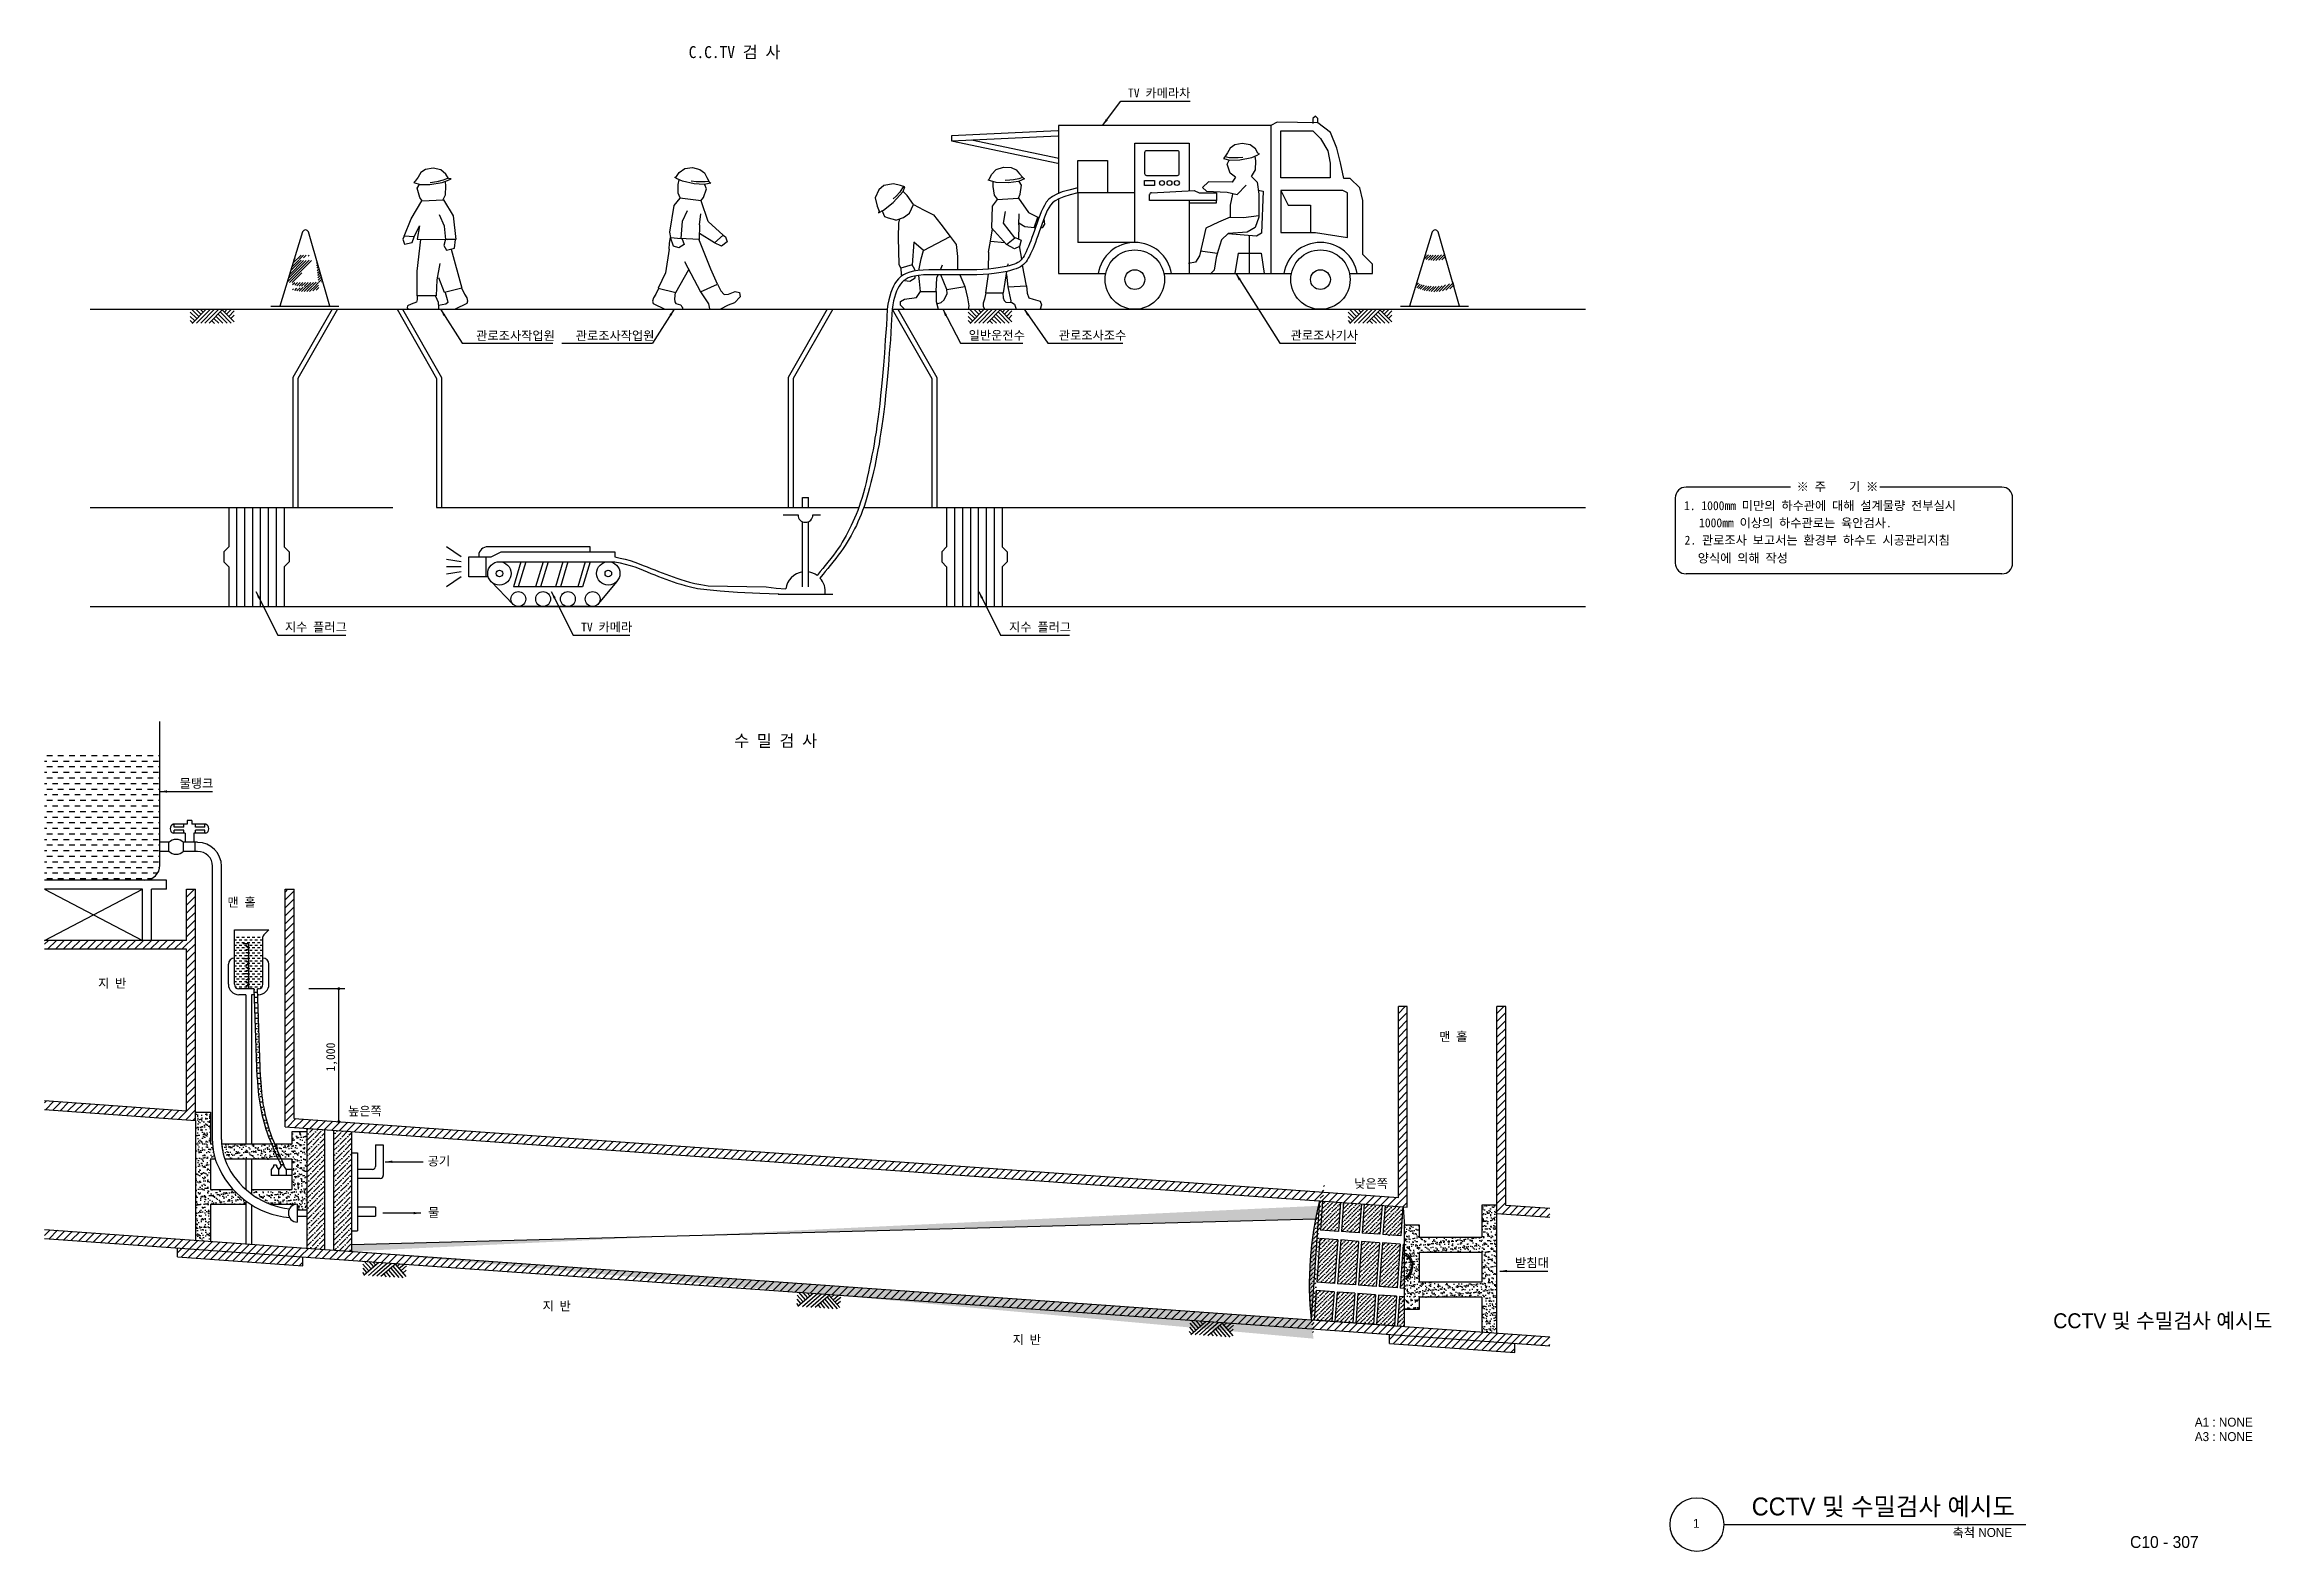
# Model space of a CAD drawing. Header units: inches. Extents: x 14 to 835, y 6 to 110.
# Drawn here: x 686.1 to 835.3, y 6 to 106.9 of the extents above; entities that cross this region are included whole.
import ezdxf
from ezdxf.enums import TextEntityAlignment as Align

# ---------------------------------------------------------------- set-up
doc = ezdxf.new("R2010")
doc.units = ezdxf.units.IN
doc.header["$MEASUREMENT"] = 0
doc.linetypes.add('HIDDEN', pattern=[9.525, 6.35, -3.175])
for name, color, linetype in [('ARHT', 8, 'Continuous'), ('CODN', 1, 'Continuous'), ('COMM', 7, 'Continuous'), ('FORM', 7, 'Continuous'), ('TEXT', 3, 'Continuous'), ('XR-SHEET$1$SHT', 5, 'Continuous')]:
    doc.layers.add(name, color=color, linetype=linetype)
doc.styles.add('돋움', font='DotumChe.TTF')
doc.styles.add('돋음', font='Dotum.ttf')
pattern_1 = [(45, (665.19336, 13.16302), (-0.265165, 0.265165), [])]
pattern_2 = [(45, (468.55392, 13.16302), (0.10606602, 0.38890873), [0.5, -0.1, 0, -0.1])]
pattern_3 = [(45, (462.32357, 13.16302), (0.13258252, 0.4861359), [0.625, -0.125, 0, -0.125])]
pattern_4 = [(45, (462.32357, 13.16302), (0.10606602, 0.38890873), [0.5, -0.1, 0, -0.1])]

msp = doc.modelspace()

# ---------------------------------------------------------------- texts
at = {"layer": 'TEXT', "style": '돋움'}
for s, p in [('C.C.TV 검 사', (732.29, 106)), ('수 밀 검 사', (735.04, 59.87))]:
    msp.add_text(s, height=0.8, dxfattribs=at).set_placement(p, align=Align.CENTER)
for s, p in [('TV 카메라차', (762.83, 103.36)), ('관로조사작업원', (720.25, 87.11)), ('관로조사작업원', (726.92, 87.11)), ('일반운전수', (751.74, 87.13)), ('관로조사조수', (758.54, 87.13)), ('관로조사기사', (774.07, 87.13)), ('지수 플러그', (706.31, 67.59)), ('TV 카메라', (725.43, 67.59)), ('지수 플러그', (754.84, 67.59)), ('물탱크', (697.36, 57.12)), ('맨 홀', (700.2, 49.16)), ('지 반', (691.53, 43.73)), ('맨 홀', (781.4, 40.16)), ('높은쪽', (708.65, 35.17)), ('공기', (713.23, 31.82)), ('낮은쪽', (776.07, 30.32)), ('물', (712.5, 28.38)), ('받침대', (786.85, 25.01)), ('지 반', (721.32, 22.11)), ('지 반', (752.82, 19.86))]:
    msp.add_text(s, height=0.6, dxfattribs=at).set_placement(p, align=Align.RIGHT)
for s, p in [('※ 주    기 ※', (803.46, 76.99)), ('1. 1000mm 미만의 하수관에 대해 설계물량 전부실시', (795.91, 75.72)), ('1000mm 이상의 하수관로는 육안검사.', (796.92, 74.57)), ('2. 관로조사 보고서는 환경부 하수도 시공관리지침 ', (795.95, 73.41)), ('양식에 의해 작성', (796.83, 72.21))]:
    msp.add_text(s, height=0.6, dxfattribs=at).set_placement(p)
msp.add_text('1,000', height=0.6, rotation=90, dxfattribs=at).set_placement((705.52, 40.05), align=Align.RIGHT)
at = {"layer": 'XR-SHEET$1$SHT', "color": 3, "style": '돋음'}
for s, height, p in [('CCTV 및 수밀검사 예시도', 1, (828, 21.42)), ('A1 : NONE', 0.6, (832.08, 14.63)), ('A3 : NONE', 0.6, (832.08, 13.66)), ('C10 - 307', 0.8, (828.1, 6.6))]:
    msp.add_text(s, height=height, dxfattribs=at).set_placement(p, align=Align.MIDDLE_CENTER)
msp.add_text('CCTV 및 수밀검사 예시도', height=1.2, dxfattribs=at).set_placement((818.08, 8.02), align=Align.BOTTOM_RIGHT)
msp.add_text('1', height=0.6, dxfattribs=at).set_placement((796.73, 7.85), align=Align.MIDDLE)
msp.add_text('축척 NONE', height=0.6, dxfattribs=at).set_placement((817.9, 7.54), align=Align.TOP_RIGHT)

# ---------------------------------------------------------------- hatches: boundary and pattern name
at = {"layer": 'ARHT'}
h = msp.add_hatch(dxfattribs=at)
h.set_pattern_fill('ANSI31', color=256, style=0)
h.set_pattern_definition([(45, (557.31417, 18.64654), (-0.08838835, 0.08838835), [])])
edge = h.paths.add_edge_path()
edge.add_ellipse((703.5, 93.81), major_axis=(-1.76, 0), ratio=0.57735, start_angle=69.4971, end_angle=112.3718)
edge.add_ellipse((703.5, 93.46), major_axis=(-1.76, 0), ratio=0.57735, start_angle=66.0063, end_angle=115.6937)
edge.add_ellipse((703.5, 91.72), major_axis=(-1.76, 0), ratio=0.57735, start_angle=47.2163, end_angle=133.6555)
edge.add_ellipse((703.5, 91.37), major_axis=(-1.76, 0), ratio=0.57735, start_angle=43.0607, end_angle=137.6388)
edge.add_line((704.26, 92.55), (704.17, 92.87))
edge.add_line((704.8, 90.69), (704.71, 90.98))
edge.add_line((702.3, 90.97), (702.21, 90.68))
edge.add_line((702.88, 92.86), (702.78, 92.53))
h = msp.add_hatch(dxfattribs=at)
h.set_pattern_fill('DASH', color=256, scale=3, style=0)
h.set_pattern_definition([(360, (462.32357, 13.16302), (0.375, 0.375), [0.375, -0.375])])
edge = h.paths.add_edge_path()
edge.add_line((693.78, 59.5), (686.05, 59.5))
edge.add_line((686.05, 59.5), (686.05, 50.93))
edge.add_line((686.05, 50.93), (692.78, 50.93))
edge.add_arc((692.78, 51.93), 1, 270, 360)
edge.add_line((693.78, 51.93), (693.78, 59.5))
h = msp.add_hatch(dxfattribs=at)
h.set_pattern_fill('ANSI31', color=256, scale=3, style=0)
h.set_pattern_definition([(45, (468.55392, 13.16302), (-0.26516504, 0.26516504), [])])
h.paths.add_polyline_path([(696.17, 50.33), (695.57, 50.33), (695.57, 46.9), (686.05, 46.9), (686.05, 46.3), (695.57, 46.3), (695.57, 35.48), (686.05, 36.17), (686.05, 35.56), (696.17, 34.84)])
h = msp.add_hatch(dxfattribs=at)
h.set_pattern_fill('ANSI31', color=256, scale=3, style=0)
h.set_pattern_definition(pattern_1)
h.paths.add_polyline_path([(777.37, 42.46), (776.77, 42.46), (776.77, 29.68), (702.77, 34.97), (702.77, 50.33), (702.17, 50.33), (702.17, 34.41), (777.37, 29.04)])
h = msp.add_hatch(dxfattribs=at)
h.set_pattern_fill('DASH', color=256, scale=1.4, style=0)
h.set_pattern_definition([(360, (462.32357, 13.16302), (0.175, 0.175), [0.175, -0.175])])
edge = h.paths.add_edge_path()
edge.add_line((700.69, 47.13), (698.77, 47.13))
edge.add_line((698.77, 47.13), (698.77, 43.96))
edge.add_arc((699.07, 43.96), 0.3, 180, 270)
edge.add_line((699.07, 43.66), (700.09, 43.66))
edge.add_line((700.09, 43.66), (700.3, 37.73))
edge.add_line((700.3, 37.73), (700.32, 37.41))
edge.add_line((700.32, 37.41), (700.34, 37.11))
edge.add_line((700.34, 37.11), (700.36, 36.81))
edge.add_line((700.36, 36.81), (700.39, 36.53))
edge.add_line((700.39, 36.53), (700.43, 36.26))
edge.add_line((700.43, 36.26), (700.47, 35.99))
edge.add_line((700.47, 35.99), (700.52, 35.74))
edge.add_line((700.52, 35.74), (700.56, 35.48))
edge.add_line((700.56, 35.48), (700.62, 35.24))
edge.add_line((700.62, 35.24), (700.68, 34.99))
edge.add_line((700.68, 34.99), (700.74, 34.75))
edge.add_line((700.74, 34.75), (700.81, 34.5))
edge.add_line((700.81, 34.5), (700.89, 34.26))
edge.add_line((700.89, 34.26), (700.97, 34.01))
edge.add_line((700.97, 34.01), (701.06, 33.75))
edge.add_line((701.06, 33.75), (701.16, 33.49))
edge.add_line((701.16, 33.49), (701.28, 33.23))
edge.add_line((701.28, 33.23), (701.39, 32.96))
edge.add_line((701.39, 32.96), (701.51, 32.69))
edge.add_line((701.51, 32.69), (701.62, 32.44))
edge.add_line((701.62, 32.44), (701.73, 32.21))
edge.add_line((701.73, 32.21), (701.82, 32.01))
edge.add_line((701.82, 32.01), (701.89, 31.85))
edge.add_line((701.89, 31.85), (702.09, 31.85))
edge.add_line((702.09, 31.85), (702.05, 31.96))
edge.add_line((702.05, 31.96), (701.95, 32.16))
edge.add_line((701.95, 32.16), (701.85, 32.39))
edge.add_line((701.85, 32.39), (701.73, 32.64))
edge.add_line((701.73, 32.64), (701.62, 32.91))
edge.add_line((701.62, 32.91), (701.5, 33.17))
edge.add_line((701.5, 33.17), (701.39, 33.44))
edge.add_line((701.39, 33.44), (701.29, 33.7))
edge.add_line((701.29, 33.7), (701.19, 33.96))
edge.add_line((701.19, 33.96), (701.11, 34.21))
edge.add_line((701.11, 34.21), (701.03, 34.45))
edge.add_line((701.03, 34.45), (700.96, 34.7))
edge.add_line((700.96, 34.7), (700.9, 34.94))
edge.add_line((700.9, 34.94), (700.84, 35.19))
edge.add_line((700.84, 35.19), (700.79, 35.43))
edge.add_line((700.79, 35.43), (700.74, 35.69))
edge.add_line((700.74, 35.69), (700.69, 35.94))
edge.add_line((700.69, 35.94), (700.65, 36.21))
edge.add_line((700.65, 36.21), (700.62, 36.48))
edge.add_line((700.62, 36.48), (700.59, 36.76))
edge.add_line((700.59, 36.76), (700.56, 37.06))
edge.add_line((700.56, 37.06), (700.54, 37.36))
edge.add_line((700.54, 37.36), (700.53, 37.68))
edge.add_line((700.53, 37.68), (700.53, 37.73))
edge.add_line((700.53, 37.73), (700.32, 43.66))
edge.add_line((700.32, 43.66), (700.39, 43.66))
edge.add_arc((700.39, 43.96), 0.3, 270, 360)
edge.add_line((700.69, 43.96), (700.69, 47.13))
h = msp.add_hatch(dxfattribs=at)
h.set_pattern_fill('ANSI31', color=256, scale=3, style=0)
h.set_pattern_definition([(45, (462.32357, 13.16302), (-0.26516504, 0.26516504), [])])
h.paths.add_polyline_path([(786.92, 28.36), (786.92, 28.96), (783.97, 29.17), (783.97, 42.46), (783.37, 42.46), (783.37, 28.61)])
h = msp.add_hatch(dxfattribs=at)
h.set_pattern_fill('AR-SAND', color=256, scale=0.2, style=0)
h.set_pattern_definition([(37.5, (505.92517, 57.97058), (-0.01259867, 0.38536475), [0, -0.304, 0, -0.34, 0, -0.325]), (7.5, (505.92517, 57.9706), (0.3539553, 0.5644292), [0, -0.164, 0, -0.274, 0, -0.105]), (327.5, (505.67917, 57.97058), (0.6228284, 0.0011318), [0, -0.1, 0, -0.36, 0, -0.47]), (317.5, (505.6792, 57.9706), (0.6012253, 0.1755351), [0, -0.05, 0, -0.236, 0, -0.27])])
edge = h.paths.add_edge_path()
edge.add_line((703.62, 34.07), (702.62, 34.07))
edge.add_line((702.62, 34.07), (702.62, 33.24))
edge.add_line((702.62, 33.24), (697.92, 33.24))
edge.add_arc((701.91, 33.57), 4, 184.7149, 199.4022)
edge.add_line((698.14, 32.24), (702.62, 32.24))
edge.add_line((702.62, 32.24), (702.62, 30.22))
edge.add_line((702.62, 30.22), (699.93, 30.22))
edge.add_line((699.93, 30.22), (699.93, 29.9))
edge.add_arc((703.05, 34.17), 5.29, 233.8435, 249.3133)
edge.add_line((701.18, 29.22), (702.62, 29.22))
edge.add_line((702.62, 29.22), (702.62, 29.1))
edge.add_arc((702.99, 28.63), 0.6, 90, 127.8539, ccw=False)
edge.add_line((702.99, 29.23), (702.99, 28.83))
edge.add_line((702.99, 28.83), (703.62, 28.83))
edge.add_line((703.62, 28.83), (703.62, 34.07))
edge = h.paths.add_edge_path()
edge.add_line((697.17, 32.24), (697.5, 32.24))
edge.add_arc((701.31, 33.45), 4, 183.0453, 197.6454, ccw=False)
edge.add_line((697.32, 33.24), (697.17, 33.24))
edge.add_line((697.17, 33.24), (697.17, 35.4))
edge.add_line((697.17, 35.4), (696.17, 35.4))
edge.add_line((696.17, 35.4), (696.17, 26.82))
edge.add_line((696.17, 26.82), (697.17, 26.75))
edge.add_line((697.17, 26.75), (697.17, 29.22))
edge.add_line((697.17, 29.22), (699.53, 29.22))
edge.add_line((699.53, 29.22), (699.53, 29.45))
edge.add_arc((702.99, 34.11), 5.8, 221.9739, 233.3718, ccw=False)
edge.add_line((698.68, 30.22), (697.17, 30.22))
edge.add_line((697.17, 30.22), (697.17, 32.24))
at = {"layer": 'ARHT', "linetype": 'Continuous'}
h = msp.add_hatch(dxfattribs=at)
h.set_pattern_fill('ANSI36', color=256, scale=2, style=0)
h.set_pattern_definition(pattern_3)
h.paths.add_polyline_path([(704.82, 34.22), (703.62, 34.31), (703.62, 26.29), (704.82, 26.2)])
h = msp.add_hatch(dxfattribs=at)
h.set_pattern_fill('ANSI36', color=256, scale=2, style=0)
h.set_pattern_definition(pattern_3)
h.paths.add_polyline_path([(706.62, 34.09), (705.42, 34.18), (705.42, 26.16), (706.62, 26.07)])
h = msp.add_hatch(dxfattribs=at)
h.set_pattern_fill('ANSI36', color=256, scale=1.6, style=0)
h.set_pattern_definition(pattern_2)
edge = h.paths.add_edge_path()
edge.add_line((771.49, 29.46), (770.92, 21.48))
edge.add_ellipse((810.83, 22.64), major_axis=(-39.97, 2.86), ratio=0.756979, start_angle=-7.5777, end_angle=7.5777)
edge.add_line((771.49, 29.46), (771.49, 29.46))
at = {"layer": 'ARHT'}
h = msp.add_hatch(dxfattribs=at)
h.set_pattern_fill('DASH', color=256, scale=3, style=0)
h.set_pattern_definition([(360, (665.19026, 37.99365), (0.375, 0.375), [0.375, -0.375])])
edge = h.paths.add_edge_path()
edge.add_line((706.62, 26.53), (771.22, 28.25))
edge.add_line((706.62, 26.53), (706.62, 26.07))
edge.add_ellipse((810.83, 22.64), major_axis=(-39.97, 2.86), ratio=0.756979, start_angle=-5.2399, end_angle=7.5777)
edge.add_line((706.62, 26.07), (770.92, 21.48))
at = {"layer": 'ARHT', "linetype": 'Continuous'}
h = msp.add_hatch(dxfattribs=at)
h.set_pattern_fill('ANSI36', color=256, scale=1.6, style=0)
h.set_pattern_definition(pattern_2)
h.paths.add_polyline_path([(772.89, 29.36), (771.69, 29.45), (771.55, 27.49), (772.75, 27.41)])
h = msp.add_hatch(dxfattribs=at)
h.set_pattern_fill('ANSI36', color=256, scale=1.6, style=0)
h.set_pattern_definition(pattern_2)
h.paths.add_polyline_path([(774.29, 29.26), (773.09, 29.35), (772.95, 27.39), (774.15, 27.31)])
h = msp.add_hatch(dxfattribs=at)
h.set_pattern_fill('ANSI36', color=256, scale=1.6, style=0)
h.set_pattern_definition(pattern_2)
h.paths.add_polyline_path([(775.68, 29.16), (774.48, 29.25), (774.35, 27.29), (775.54, 27.21)])
h = msp.add_hatch(dxfattribs=at)
h.set_pattern_fill('ANSI36', color=256, scale=1.6, style=0)
h.set_pattern_definition(pattern_2)
h.paths.add_polyline_path([(777.08, 29.06), (775.88, 29.15), (775.74, 27.19), (776.94, 27.11)])
at = {"layer": 'ARHT'}
h = msp.add_hatch(dxfattribs=at)
h.set_pattern_fill('AR-SAND', color=256, scale=0.2, style=0)
h.set_pattern_definition([(37.5, (440.9734, 44.2207), (-0.01259867, 0.38536475), [0, -0.304, 0, -0.34, 0, -0.325]), (7.5, (440.9734, 44.2207), (0.35395534, 0.5644292), [0, -0.164, 0, -0.274, 0, -0.105]), (327.5, (440.7274, 44.2207), (0.62282837, 0.0011318), [0, -0.1, 0, -0.36, 0, -0.47]), (317.5, (440.7274, 44.2207), (0.6012253, 0.1755351), [0, -0.05, 0, -0.236, 0, -0.27])])
h.paths.add_polyline_path([(782.37, 20.66), (783.37, 20.59), (783.37, 29.17), (782.37, 29.17), (782.37, 27.01), (778.17, 27.01), (778.17, 27.84), (777.17, 27.84), (777.17, 22.17), (778.17, 22.17), (778.17, 23), (782.37, 23)])
h.paths.add_polyline_path([(782.37, 24), (778.17, 24), (778.17, 26.01), (782.37, 26.01)], flags=16)
h = msp.add_hatch(dxfattribs=at)
h.set_pattern_fill('ANSI31', color=256, scale=3, style=0)
h.set_pattern_definition([(45, (665.19336, 62.4948), (-0.265165, 0.265165), [])])
h.paths.add_polyline_path([(786.92, 19.74), (786.92, 20.34), (686.05, 27.54), (686.05, 26.94)])
at = {"layer": 'ARHT', "linetype": 'Continuous'}
h = msp.add_hatch(dxfattribs=at)
h.set_pattern_fill('ANSI36', color=256, scale=1.6, style=0)
h.set_pattern_definition(pattern_2)
h.paths.add_polyline_path([(772.71, 26.84), (771.51, 26.93), (771.3, 24), (772.5, 23.92)])
at = {"layer": 'ARHT'}
h = msp.add_hatch(dxfattribs=at)
h.set_pattern_fill('ANSI31', color=256, scale=3, style=0)
h.set_pattern_definition(pattern_1)
h.paths.add_polyline_path([(703.37, 25.7), (694.97, 26.3), (694.97, 25.7), (703.37, 25.1)])
edge = h.paths.add_edge_path()
edge.add_line((694.97, 25.7), (703.37, 25.1))
at = {"layer": 'ARHT', "linetype": 'Continuous'}
h = msp.add_hatch(dxfattribs=at)
h.set_pattern_fill('ANSI36', color=256, scale=1.6, style=0)
h.set_pattern_definition(pattern_2)
h.paths.add_polyline_path([(774.11, 26.74), (772.91, 26.83), (772.7, 23.9), (773.9, 23.82)])
h = msp.add_hatch(dxfattribs=at)
h.set_pattern_fill('ANSI36', color=256, scale=1.6, style=0)
h.set_pattern_definition(pattern_2)
h.paths.add_polyline_path([(775.5, 26.64), (774.3, 26.73), (774.1, 23.81), (775.29, 23.72)])
h = msp.add_hatch(dxfattribs=at)
h.set_pattern_fill('ANSI36', color=256, scale=1.6, style=0)
h.set_pattern_definition(pattern_2)
h.paths.add_polyline_path([(776.9, 26.54), (775.7, 26.63), (775.49, 23.71), (776.69, 23.62)])
h = msp.add_hatch(dxfattribs=at)
h.set_pattern_fill('ANSI36', color=256, scale=1.6, style=0)
h.set_pattern_definition(pattern_4)
h.paths.add_polyline_path([(777.17, 26.52), (777.1, 26.53), (776.89, 23.61), (777.17, 23.59)])
h = msp.add_hatch(dxfattribs=at)
h.set_pattern_fill('ANSI31', color=256, style=0)
h.set_pattern_definition([(50.635555, (513.31626, 93.57408), (-0.079262604, 0.13091312), [])])
h.paths.add_polyline_path([(777.17, 24.36), (777.17, 24.22), (777.19, 24.22), (777.21, 24.23), (777.24, 24.24), (777.27, 24.25), (777.3, 24.26), (777.33, 24.28), (777.36, 24.29), (777.39, 24.31), (777.41, 24.33), (777.44, 24.35), (777.47, 24.38), (777.49, 24.4), (777.51, 24.43), (777.54, 24.46), (777.56, 24.49), (777.58, 24.52), (777.6, 24.56), (777.62, 24.59), (777.63, 24.63), (777.65, 24.66), (777.67, 24.7), (777.68, 24.74), (777.69, 24.78), (777.7, 24.82), (777.71, 24.86), (777.72, 24.9), (777.73, 24.94), (777.73, 24.99), (777.74, 25.03), (777.74, 25.07), (777.74, 25.11), (777.74, 25.15), (777.74, 25.2), (777.73, 25.24), (777.73, 25.28), (777.72, 25.32), (777.71, 25.36), (777.7, 25.4), (777.69, 25.44), (777.68, 25.48), (777.67, 25.51), (777.65, 25.55), (777.64, 25.58), (777.62, 25.62), (777.6, 25.65), (777.58, 25.68), (777.56, 25.71), (777.54, 25.74), (777.52, 25.76), (777.49, 25.79), (777.47, 25.81), (777.44, 25.83), (777.42, 25.85), (777.39, 25.87), (777.36, 25.88), (777.33, 25.89), (777.31, 25.91), (777.28, 25.92), (777.25, 25.92), (777.22, 25.93), (777.19, 25.93), (777.18, 25.79), (777.2, 25.79), (777.23, 25.78), (777.25, 25.78), (777.28, 25.77), (777.3, 25.76), (777.32, 25.75), (777.35, 25.74), (777.37, 25.72), (777.39, 25.71), (777.41, 25.69), (777.43, 25.67), (777.45, 25.65), (777.47, 25.63), (777.49, 25.6), (777.51, 25.58), (777.52, 25.55), (777.54, 25.53), (777.55, 25.5), (777.57, 25.47), (777.58, 25.44), (777.59, 25.41), (777.6, 25.38), (777.61, 25.35), (777.62, 25.31), (777.62, 25.28), (777.63, 25.25), (777.63, 25.21), (777.64, 25.18), (777.64, 25.14), (777.64, 25.11), (777.64, 25.07), (777.64, 25.03), (777.63, 25), (777.63, 24.96), (777.62, 24.93), (777.62, 24.9), (777.61, 24.86), (777.6, 24.83), (777.59, 24.79), (777.58, 24.76), (777.56, 24.73), (777.55, 24.7), (777.54, 24.67), (777.52, 24.64), (777.5, 24.61), (777.49, 24.59), (777.47, 24.56), (777.45, 24.54), (777.43, 24.51), (777.41, 24.49), (777.39, 24.47), (777.37, 24.45), (777.34, 24.44), (777.32, 24.42), (777.3, 24.41), (777.27, 24.39), (777.25, 24.38), (777.23, 24.37), (777.2, 24.37), (777.18, 24.36)])
h = msp.add_hatch(dxfattribs=at)
h.set_pattern_fill('ANSI36', color=256, scale=1.6, style=0)
h.set_pattern_definition(pattern_2)
h.paths.add_polyline_path([(772.46, 23.36), (771.26, 23.44), (771.12, 21.47), (772.32, 21.38)])
h = msp.add_hatch(dxfattribs=at)
h.set_pattern_fill('ANSI36', color=256, scale=1.6, style=0)
h.set_pattern_definition(pattern_2)
h.paths.add_polyline_path([(773.86, 23.26), (772.66, 23.34), (772.52, 21.37), (773.72, 21.28)])
h = msp.add_hatch(dxfattribs=at)
h.set_pattern_fill('ANSI36', color=256, scale=1.6, style=0)
h.set_pattern_definition(pattern_2)
h.paths.add_polyline_path([(775.25, 23.16), (774.06, 23.24), (773.91, 21.27), (775.11, 21.18)])
h = msp.add_hatch(dxfattribs=at)
h.set_pattern_fill('ANSI36', color=256, scale=1.6, style=0)
h.set_pattern_definition(pattern_2)
h.paths.add_polyline_path([(776.65, 23.06), (775.45, 23.14), (775.31, 21.17), (776.51, 21.08)])
h = msp.add_hatch(dxfattribs=at)
h.set_pattern_fill('ANSI36', color=256, scale=1.6, style=0)
h.set_pattern_definition(pattern_4)
h.paths.add_polyline_path([(777.17, 23.02), (776.85, 23.04), (776.71, 21.07), (777.17, 21.03)])
at = {"layer": 'ARHT'}
h = msp.add_hatch(dxfattribs=at)
h.set_pattern_fill('ANSI31', color=256, scale=3, style=0)
h.set_pattern_definition([(45, (746.39336, 7.36302), (-0.265165, 0.265165), [])])
h.paths.add_polyline_path([(784.57, 19.9), (776.17, 20.5), (776.17, 19.9), (784.57, 19.3)])
edge = h.paths.add_edge_path()
edge.add_line((776.17, 19.9), (784.57, 19.3))

# ---------------------------------------------------------------- linework, layer by layer
at = {"ltscale": 5}
for p, q in [((778.58, 92.86), (778.48, 92.53)), ((779.96, 92.55), (779.87, 92.87)), ((778, 90.97), (777.91, 90.68)), ((780.5, 90.69), (780.41, 90.98))]:
    msp.add_line(p, q, dxfattribs=at)
at = {"layer": 'ARHT'}
for p, q in [((778.49, 92.53), (778.78, 92.82)), ((778.55, 92.77), (778.63, 92.85)), ((778.63, 92.5), (778.94, 92.8)), ((778.79, 92.47), (779.11, 92.79)), ((778.95, 92.46), (779.28, 92.79)), ((779.11, 92.45), (779.47, 92.8)), ((779.29, 92.45), (779.67, 92.83)), ((779.48, 92.46), (779.87, 92.85)), ((779.68, 92.48), (779.91, 92.71)), ((779.91, 92.53), (779.95, 92.58)), ((777.92, 90.73), (778.11, 90.92)), ((778, 90.62), (778.24, 90.86)), ((778.12, 90.57), (778.37, 90.82)), ((778.24, 90.52), (778.51, 90.78)), ((778.38, 90.47), (778.65, 90.75)), ((778.51, 90.43), (778.81, 90.73)), ((778.66, 90.4), (778.97, 90.71)), ((778.81, 90.38), (779.14, 90.7)), ((778.97, 90.36), (779.31, 90.7)), ((779.14, 90.35), (779.51, 90.72)), ((779.32, 90.36), (779.71, 90.75)), ((779.51, 90.37), (779.94, 90.8)), ((779.72, 90.4), (780.2, 90.88)), ((779.95, 90.45), (780.43, 90.93)), ((780.21, 90.54), (780.47, 90.79))]:
    msp.add_line(p, q, dxfattribs=at)
at = {"layer": 'ARHT', "linetype": 'Continuous'}
for p, q in [((695.82, 88.98), (696.23, 88.57)), ((695.82, 88.69), (696.09, 88.42)), ((695.82, 88.41), (695.95, 88.28)), ((695.9, 89.17), (696.38, 88.7)), ((695.94, 88.23), (696.88, 89.17)), ((696.2, 89.17), (696.53, 88.84)), ((696.23, 88.24), (697.17, 89.17)), ((696.48, 89.17), (696.68, 88.98)), ((696.52, 88.24), (697.45, 89.17)), ((696.8, 88.24), (697.73, 89.17)), ((697.08, 88.24), (698.01, 89.17)), ((697.27, 88.4), (697.44, 88.23)), ((697.41, 88.54), (697.72, 88.24)), ((697.56, 88.68), (698, 88.24)), ((697.7, 88.83), (698.28, 88.24)), ((697.84, 88.97), (698.56, 88.24)), ((697.98, 89.11), (698.75, 88.34)), ((698.11, 88.98), (698.3, 89.17)), ((698.25, 88.84), (698.58, 89.17)), ((698.39, 88.7), (698.75, 89.06)), ((698.53, 88.56), (698.75, 88.77)), ((747.95, 88.98), (748.36, 88.57)), ((747.95, 88.69), (748.22, 88.42)), ((747.95, 88.41), (748.08, 88.28)), ((748.03, 89.17), (748.51, 88.7)), ((748.07, 88.23), (749.01, 89.17)), ((748.33, 89.17), (748.66, 88.84)), ((748.36, 88.24), (749.3, 89.17)), ((748.61, 89.17), (748.8, 88.98)), ((748.65, 88.24), (749.58, 89.17)), ((748.93, 88.24), (749.86, 89.17)), ((749.21, 88.24), (750.14, 89.17)), ((749.4, 88.4), (749.57, 88.23)), ((749.54, 88.54), (749.84, 88.24)), ((749.68, 88.68), (750.13, 88.24)), ((749.83, 88.83), (750.41, 88.24)), ((749.97, 88.97), (750.69, 88.24)), ((750.11, 89.11), (750.88, 88.34)), ((750.24, 88.98), (750.43, 89.17)), ((750.38, 88.84), (750.71, 89.17)), ((750.52, 88.7), (750.88, 89.06)), ((750.66, 88.56), (750.88, 88.77)), ((773.4, 88.98), (773.81, 88.57)), ((773.4, 88.69), (773.67, 88.42)), ((773.4, 88.41), (773.53, 88.28)), ((773.49, 89.17), (773.96, 88.7)), ((773.52, 88.23), (774.47, 89.17)), ((773.78, 89.17), (774.12, 88.84)), ((773.82, 88.24), (774.75, 89.17)), ((774.07, 89.17), (774.26, 88.98)), ((774.1, 88.24), (775.03, 89.17)), ((774.38, 88.24), (775.31, 89.17)), ((774.66, 88.24), (775.6, 89.17)), ((774.85, 88.4), (775.03, 88.23)), ((775, 88.54), (775.3, 88.24)), ((775.14, 88.68), (775.58, 88.24)), ((775.28, 88.83), (775.86, 88.24)), ((775.42, 88.97), (776.15, 88.24)), ((775.56, 89.11), (776.33, 88.34)), ((775.69, 88.98), (775.88, 89.17)), ((775.83, 88.84), (776.16, 89.17)), ((775.97, 88.7), (776.33, 89.06)), ((776.11, 88.56), (776.33, 88.77)), ((707.48, 25.41), (707.93, 24.9)), ((707.78, 25.39), (708.09, 25.03)), ((708.06, 25.37), (708.24, 25.17)), ((707.35, 24.66), (707.47, 24.52)), ((707.37, 24.94), (707.62, 24.65)), ((707.39, 25.22), (707.77, 24.78)), ((707.45, 24.47), (708.46, 25.34)), ((707.75, 24.46), (708.74, 25.32)), ((708.03, 24.44), (709.03, 25.3)), ((708.31, 24.42), (709.31, 25.28)), ((708.59, 24.4), (709.59, 25.26)), ((708.79, 24.54), (708.95, 24.36)), ((708.95, 24.67), (709.22, 24.35)), ((709.1, 24.8), (709.51, 24.33)), ((709.25, 24.94), (709.79, 24.31)), ((709.4, 25.07), (710.07, 24.29)), ((709.55, 25.2), (710.26, 24.38)), ((709.67, 25.06), (709.87, 25.24)), ((709.8, 24.91), (710.15, 25.22)), ((709.93, 24.76), (710.31, 25.09)), ((710.06, 24.61), (710.29, 24.81)), ((736.44, 22.58), (736.56, 22.44)), ((736.46, 22.86), (736.71, 22.57)), ((736.48, 23.14), (736.86, 22.7)), ((736.54, 22.39), (737.56, 23.26)), ((736.58, 23.33), (737.02, 22.82)), ((736.84, 22.38), (737.84, 23.24)), ((736.87, 23.31), (737.18, 22.96)), ((737.12, 22.36), (738.12, 23.22)), ((737.16, 23.29), (737.33, 23.09)), ((737.4, 22.34), (738.4, 23.2)), ((737.69, 22.32), (738.68, 23.18)), ((737.89, 22.46), (738.05, 22.28)), ((738.04, 22.6), (738.32, 22.27)), ((738.19, 22.73), (738.6, 22.25)), ((738.34, 22.86), (738.88, 22.23)), ((738.49, 22.99), (739.16, 22.21)), ((738.64, 23.12), (739.35, 22.3)), ((738.76, 22.98), (738.97, 23.16)), ((738.89, 22.83), (739.25, 23.14)), ((739.02, 22.68), (739.4, 23.01)), ((739.15, 22.53), (739.38, 22.73)), ((762.78, 20.98), (763.03, 20.69)), ((762.8, 21.26), (763.18, 20.82)), ((762.86, 20.51), (763.87, 21.38)), ((762.89, 21.45), (763.34, 20.94)), ((763.16, 20.5), (764.15, 21.36)), ((763.19, 21.43), (763.5, 21.08)), ((763.44, 20.48), (764.43, 21.34)), ((763.47, 21.41), (763.65, 21.21)), ((763.72, 20.46), (764.72, 21.32)), ((764, 20.44), (765, 21.3)), ((764.66, 20.98), (765.2, 20.35)), ((764.81, 21.11), (765.48, 20.33)), ((764.96, 21.24), (765.67, 20.42)), ((765.08, 21.1), (765.28, 21.28)), ((765.21, 20.95), (765.56, 21.26)), ((765.34, 20.8), (765.72, 21.13)), ((762.76, 20.7), (762.88, 20.56)), ((764.2, 20.58), (764.36, 20.4)), ((764.35, 20.72), (764.63, 20.39)), ((764.51, 20.85), (764.92, 20.37)), ((765.47, 20.65), (765.7, 20.85))]:
    msp.add_line(p, q, dxfattribs=at)
at = {"layer": 'CODN', "linetype": 'Continuous'}
for p, q in [((756.95, 101.49), (758.17, 103.11)), ((758.17, 103.11), (762.82, 103.11)), ((765.88, 91.56), (768.83, 86.91)), ((712.59, 89.17), (714.04, 86.91)), ((728.25, 89.17), (726.8, 86.91)), ((746.24, 89.17), (747.42, 86.91)), ((751.69, 89.17), (753.29, 86.91)), ((714.04, 86.91), (720.12, 86.91)), ((720.71, 86.91), (726.8, 86.91)), ((747.42, 86.91), (751.6, 86.91)), ((753.29, 86.91), (758.3, 86.91)), ((768.83, 86.91), (773.91, 86.91)), ((700.21, 70.26), (701.68, 67.34)), ((720.01, 70.26), (721.47, 67.34)), ((748.66, 70.26), (750.12, 67.34)), ((701.68, 67.34), (706.24, 67.34)), ((721.47, 67.34), (725.28, 67.34)), ((750.12, 67.34), (754.74, 67.34)), ((693.78, 56.87), (697.3, 56.87)), ((706.17, 43.66), (703.77, 43.66)), ((705.77, 34.76), (705.77, 43.66)), ((708.88, 32.07), (711.43, 32.07)), ((711.26, 28.63), (708.71, 28.63)), ((783.58, 24.75), (786.78, 24.75))]:
    msp.add_line(p, q, dxfattribs=at)
at = {"layer": 'CODN', "const_width": 0.1}
for points in [[(705.82, 43.66, 1), (705.72, 43.66, 1)], [(705.82, 34.76, 1), (705.72, 34.76, 1)]]:
    msp.add_lwpolyline(points, format="xyb", close=True, dxfattribs=at)
at = {"layer": 'CODN', "linetype": 'Continuous'}
for points in [[(757.3, 101.83), (757.17, 101.92), (756.95, 101.49)], [(766.07, 91.11), (766.21, 91.2), (765.88, 91.56)], [(712.78, 88.73), (712.91, 88.81), (712.59, 89.17)], [(727.92, 88.81), (728.06, 88.73), (728.25, 89.17)], [(746.39, 88.71), (746.53, 88.79), (746.24, 89.17)], [(751.9, 88.74), (752.03, 88.83), (751.69, 89.17)], [(700.36, 69.8), (700.5, 69.87), (700.21, 70.26)], [(720.16, 69.8), (720.3, 69.87), (720.01, 70.26)], [(748.8, 69.8), (748.94, 69.87), (748.66, 70.26)], [(694.26, 56.79), (694.26, 56.95), (693.78, 56.87)], [(709.36, 31.99), (709.36, 32.15), (708.88, 32.07)], [(710.78, 28.71), (710.78, 28.55), (711.26, 28.63)], [(784.06, 24.67), (784.06, 24.83), (783.58, 24.75)]]:
    msp.add_solid(points, dxfattribs=at)
at = {"layer": 'COMM'}
for p, q in [((768.23, 101.49), (754, 101.49)), ((754, 101.49), (754, 96.93)), ((768.66, 101.7), (768.23, 101.49)), ((768.23, 101.49), (768.23, 91.56)), ((771.37, 101.66), (768.66, 101.7)), ((771.22, 102.11), (771.05, 101.95)), ((771.05, 101.95), (771.05, 101.62)), ((771.38, 101.95), (771.22, 102.11)), ((771.37, 101.66), (771.38, 101.95)), ((772.22, 101.02), (771.37, 101.66)), ((753.96, 101.12), (746.83, 100.79)), ((746.83, 100.45), (753.96, 100.79)), ((746.83, 100.79), (746.83, 100.45)), ((746.83, 100.45), (753.96, 98.96)), ((748.16, 100.52), (754.03, 99.29)), ((759.11, 96.97), (759.11, 100.29)), ((759.11, 100.29), (762.76, 100.29)), ((762.76, 100.29), (762.76, 97.12)), ((765.81, 100.18), (765.5, 99.97)), ((766.31, 100.28), (765.81, 100.18)), ((766.83, 100.19), (766.31, 100.28)), ((767.19, 99.91), (766.83, 100.19)), ((772.64, 99.96), (772.22, 101.02)), ((711.58, 98.54), (711.27, 98.34)), ((712.09, 98.62), (711.58, 98.54)), ((712.6, 98.51), (712.09, 98.62)), ((712.95, 98.22), (712.6, 98.51)), ((728.58, 98.33), (728.95, 98.6)), ((728.95, 98.6), (729.47, 98.67)), ((729.47, 98.67), (729.97, 98.54)), ((729.97, 98.54), (730.27, 98.32)), ((749.5, 98.2), (749.82, 98.53)), ((749.82, 98.53), (750.31, 98.7)), ((750.31, 98.7), (750.83, 98.68)), ((750.83, 98.68), (751.17, 98.52)), ((751.17, 98.52), (751.38, 98.24)), ((755.29, 99.13), (757.28, 99.13)), ((755.29, 96.97), (755.29, 99.13)), ((757.28, 99.13), (757.28, 96.97)), ((759.77, 99.66), (759.77, 98.27)), ((761.96, 99.79), (759.9, 99.79)), ((762.09, 98.27), (762.09, 99.66)), ((765.15, 99.38), (765.05, 99.27)), ((765.05, 99.27), (765.48, 99.16)), ((765.33, 99.66), (765.15, 99.38)), ((765.17, 99.4), (765.44, 99.34)), ((765.31, 98.9), (765.44, 99.16)), ((765.5, 98.3), (765.31, 98.9)), ((765.5, 99.97), (765.33, 99.66)), ((765.44, 99.34), (765.79, 99.33)), ((765.48, 99.16), (766.15, 99.19)), ((765.79, 99.33), (766.04, 99.34)), ((766.04, 99.34), (766.35, 99.37)), ((766.15, 99.19), (766.96, 99.34)), ((766.93, 98.06), (767.2, 98.52)), ((766.96, 99.34), (767.32, 99.5)), ((767.22, 99.11), (767.17, 99.43)), ((767.36, 99.64), (767.19, 99.91)), ((767.2, 98.52), (767.22, 99.11)), ((767.32, 99.5), (767.47, 99.58)), ((767.47, 99.58), (767.36, 99.64)), ((772.9, 98.99), (772.64, 99.96)), ((773.12, 97.93), (772.9, 98.99)), ((710.89, 97.76), (710.79, 97.66)), ((710.79, 97.66), (711.22, 97.53)), ((711.08, 98.03), (710.89, 97.76)), ((711.03, 97.28), (711.17, 97.53)), ((711.2, 96.67), (711.03, 97.28)), ((711.27, 98.34), (711.08, 98.03)), ((711.22, 97.53), (711.88, 97.53)), ((711.88, 97.53), (712.7, 97.66)), ((712.34, 97.7), (711.89, 97.64)), ((712.76, 97.82), (712.34, 97.7)), ((712.7, 97.66), (713.06, 97.8)), ((713.1, 97.95), (712.76, 97.82)), ((712.95, 97.41), (712.91, 97.74)), ((712.91, 96.83), (712.95, 97.41)), ((713.11, 97.94), (712.95, 98.22)), ((713.06, 97.8), (713.3, 97.9)), ((713.3, 97.9), (713.11, 97.94)), ((728.29, 98.01), (728.4, 98.07)), ((728.44, 97.92), (728.29, 98.01)), ((728.4, 98.07), (728.58, 98.33)), ((728.79, 97.75), (728.44, 97.92)), ((728.51, 96.94), (728.52, 97.53)), ((728.52, 97.53), (728.58, 97.85)), ((729.59, 97.57), (728.79, 97.75)), ((729.71, 97.72), (729.39, 97.76)), ((730.26, 97.52), (729.59, 97.57)), ((729.95, 97.7), (729.71, 97.72)), ((730.31, 97.7), (729.95, 97.7)), ((730.21, 96.66), (730.42, 97.25)), ((730.69, 97.61), (730.26, 97.52)), ((730.27, 98.32), (730.43, 98.01)), ((730.42, 97.25), (730.3, 97.51)), ((730.58, 97.74), (730.31, 97.7)), ((730.43, 98.01), (730.59, 97.72)), ((730.59, 97.72), (730.69, 97.61)), ((741.95, 97.17), (741.72, 96.64)), ((742.29, 97.47), (741.95, 97.17)), ((742.93, 97.58), (742.29, 97.47)), ((742.91, 96.33), (743.59, 97.06)), ((743.41, 97.47), (742.93, 97.58)), ((743.37, 97.01), (743.11, 96.74)), ((743.61, 97.41), (743.37, 97.01)), ((743.7, 97.38), (743.41, 97.47)), ((743.59, 97.06), (743.7, 97.38)), ((743.85, 96.79), (743.59, 97.06)), ((749.28, 97.83), (749.38, 97.9)), ((749.45, 97.77), (749.28, 97.83)), ((749.38, 97.9), (749.5, 98.2)), ((749.83, 97.67), (749.45, 97.77)), ((749.61, 97.4), (749.61, 97.73)), ((749.71, 96.82), (749.61, 97.4)), ((750.65, 97.65), (749.83, 97.67)), ((750.73, 97.82), (750.42, 97.8)), ((751.31, 97.73), (750.65, 97.65)), ((750.98, 97.84), (750.73, 97.82)), ((751.33, 97.91), (750.98, 97.84)), ((751.72, 97.91), (751.31, 97.73)), ((751.58, 98.01), (751.33, 97.91)), ((751.52, 97.49), (751.35, 97.73)), ((751.38, 98.24), (751.6, 97.99)), ((751.43, 96.88), (751.52, 97.49)), ((751.6, 97.99), (751.72, 97.91)), ((759.77, 97.47), (759.77, 97.8)), ((759.77, 97.8), (760.43, 97.8)), ((760.43, 97.47), (759.77, 97.47)), ((759.9, 98.13), (761.96, 98.13)), ((760.23, 96.98), (763.09, 97.14)), ((760.43, 97.8), (760.43, 97.47)), ((763.09, 97.14), (763.42, 96.97)), ((764.05, 97.72), (763.65, 97.32)), ((763.65, 97.32), (763.91, 97.09)), ((763.91, 97.09), (765.29, 97.02)), ((765.63, 97.69), (764.05, 97.72)), ((765.29, 97.02), (765.96, 96.86)), ((765.85, 98.03), (765.5, 98.3)), ((765.85, 98.03), (765.63, 97.69)), ((765.96, 96.86), (766.57, 97.49)), ((766.93, 98.06), (767.31, 97.69)), ((767.31, 97.69), (767.41, 96.89)), ((767.37, 97.16), (767.71, 97.09)), ((767.71, 97.09), (767.6, 94.28)), ((768.9, 97.14), (769.39, 96.14)), ((773.54, 97.93), (773.12, 97.93)), ((774.18, 97.3), (773.54, 97.93)), ((774.39, 96.45), (774.18, 97.3)), ((711.35, 96.43), (711.2, 96.67)), ((712.76, 96.53), (712.91, 96.83)), ((728.65, 96.64), (728.51, 96.94)), ((729.95, 94.82), (730.04, 95.56)), ((730.04, 96.43), (730.21, 96.66)), ((741.72, 96.64), (741.84, 96.07)), ((741.84, 96.07), (741.97, 95.74)), ((741.93, 95.64), (742.27, 95.82)), ((741.97, 95.74), (741.93, 95.64)), ((742.36, 95.36), (742.18, 95.78)), ((742.27, 95.82), (742.91, 96.33)), ((743.11, 96.74), (742.91, 96.58)), ((743.61, 95.31), (744.01, 95.62)), ((744.27, 96.18), (743.85, 96.79)), ((744.01, 95.62), (744.27, 96.18)), ((744.27, 96.18), (744.96, 95.84)), ((744.96, 95.84), (745.63, 95.49)), ((749.9, 96.55), (749.71, 96.82)), ((749.88, 96.53), (751.32, 96.62)), ((751.32, 96.62), (751.43, 96.88)), ((751.32, 96.62), (751.98, 95.66)), ((751.33, 94.83), (751.37, 95.57)), ((751.98, 95.66), (752.61, 95.34)), ((754, 96.56), (754, 91.56)), ((755.29, 96.97), (755.29, 93.65)), ((759.11, 96.97), (755.29, 96.97)), ((759.11, 93.65), (759.11, 96.97)), ((760.1, 96.47), (760.1, 96.85)), ((764.58, 96.47), (760.1, 96.47)), ((762.76, 96.47), (762.76, 91.56)), ((762.76, 96.31), (764.58, 96.31)), ((763.42, 96.97), (764.58, 96.97)), ((764.58, 96.97), (764.58, 96.47)), ((764.58, 96.31), (764.58, 96.47)), ((765.66, 96.89), (765.49, 96.15)), ((765.49, 96.15), (765.49, 95.35)), ((767.41, 96.89), (767.41, 95.35)), ((769.39, 96.14), (770.89, 96.14)), ((770.89, 96.14), (770.89, 94.32)), ((774.39, 92.84), (774.39, 96.45)), ((730.95, 93.63), (729.93, 94.24)), ((742.6, 95.28), (742.36, 95.36)), ((743.09, 95.14), (742.6, 95.28)), ((743.09, 95.14), (743.61, 95.31)), ((743.28, 93.99), (743.3, 94.94)), ((743.3, 94.94), (743.37, 95.23)), ((744.94, 93.12), (746.73, 94.05)), ((745.63, 95.49), (746.11, 94.87)), ((746.11, 94.87), (746.73, 94.05)), ((746.73, 94.05), (747.13, 93.52)), ((749.44, 93.74), (749.57, 94.56)), ((751.73, 94.7), (751.33, 94.94)), ((752.37, 94.63), (751.73, 94.7)), ((763.88, 94.61), (763.44, 92.76)), ((764.72, 95.01), (763.88, 94.61)), ((765.49, 95.35), (764.72, 95.01)), ((765.36, 94.24), (764.92, 93.83)), ((767.27, 94.07), (765.35, 94.23)), ((766.63, 94.34), (765.36, 94.24)), ((765.49, 95.35), (766.4, 95.31)), ((766.4, 95.31), (767.41, 95.45)), ((767.17, 94.64), (766.63, 94.34)), ((766.77, 94.11), (766.77, 91.56)), ((767.41, 95.35), (767.17, 94.64)), ((767.6, 94.28), (767.27, 94.07)), ((711.03, 91.72), (711.27, 93.85)), ((727.9, 93.2), (727.66, 91.61)), ((727.9, 93.2), (727.92, 93.61)), ((727.92, 93.61), (727.99, 93.97)), ((730.69, 91.87), (729.89, 93.86)), ((743.31, 92.17), (743.28, 93.99)), ((744.31, 93.67), (744.19, 92.15)), ((744.94, 93.12), (744.31, 93.67)), ((744.64, 91.77), (744.79, 92.55)), ((744.79, 92.55), (744.94, 93.12)), ((747.13, 93.52), (747.23, 92.7)), ((747.23, 92.7), (747.22, 91.84)), ((749.3, 93), (749.29, 91.86)), ((749.3, 93), (749.44, 93.74)), ((749.44, 93.74), (750.4, 93.64)), ((751.53, 92.53), (751.39, 93.42)), ((759.11, 93.65), (755.29, 93.65)), ((763.44, 92.76), (763.18, 92.33)), ((764.63, 92.91), (763.51, 93.06)), ((764.56, 92.63), (764.42, 91.79)), ((764.69, 93.1), (764.56, 92.63)), ((764.92, 93.83), (764.69, 93.1)), ((766.03, 92.93), (765.82, 91.56)), ((766.03, 92.93), (767.57, 92.93)), ((767.57, 92.93), (767.78, 91.56)), ((775.03, 92.2), (774.39, 92.84)), ((711.03, 90.07), (711.03, 91.72)), ((712.33, 91.14), (712.29, 90.07)), ((712.55, 92.25), (712.33, 91.14)), ((712.85, 90.29), (712.47, 91.27)), ((727.66, 91.61), (727.17, 90.58)), ((728.35, 90.29), (729.22, 91.84)), ((728.93, 92.37), (730, 90.34)), ((731.15, 90.85), (730.69, 91.87)), ((743.44, 91.93), (743.31, 92.17)), ((744.19, 92.15), (743.44, 91.93)), ((743.44, 91.93), (743.45, 91.5)), ((743.45, 91.5), (743.5, 91.41)), ((743.67, 91.12), (743.68, 91.1)), ((743.68, 91.1), (744.04, 91.06)), ((744.04, 91.06), (744.4, 91.28)), ((744.38, 91.84), (744.19, 92.15)), ((744.39, 91.74), (744.38, 91.84)), ((744.4, 91.28), (744.4, 91.41)), ((744.68, 91.03), (744.64, 91.44)), ((744.74, 90.37), (744.68, 91.03)), ((745.8, 90.37), (745.85, 91.29)), ((745.85, 91.29), (745.93, 91.49)), ((746.08, 91.82), (746.23, 92.16)), ((746.51, 90.5), (746.12, 91.49)), ((747.22, 91.84), (747.23, 91.81)), ((747.38, 91.48), (747.72, 90.69)), ((749.28, 91.53), (749.1, 90.27)), ((750.32, 90.27), (750.54, 91.71)), ((750.51, 91.51), (750.6, 90.68)), ((750.6, 92.07), (750.62, 92.22)), ((751.85, 90.74), (751.59, 92.12)), ((754, 91.56), (757.16, 91.56)), ((761.06, 91.56), (769.6, 91.56)), ((763.18, 92.33), (762.71, 92.23)), ((764.42, 91.79), (764.15, 91.53)), ((773.5, 91.56), (775.03, 91.56)), ((775.03, 91.56), (775.03, 92.2)), ((710.97, 89.65), (710.62, 89.52)), ((711.02, 89.83), (710.97, 89.65)), ((711.03, 90.06), (711.02, 89.83)), ((712.29, 90.07), (711.03, 90.07)), ((712.25, 90.04), (712.42, 89.65)), ((712.42, 89.65), (712.46, 89.31)), ((712.9, 90.29), (713.04, 89.83)), ((713.07, 89.62), (712.95, 89.52)), ((713.04, 89.83), (713.07, 89.62)), ((714.35, 89.57), (713.57, 89.19)), ((714.01, 90.57), (714.19, 90.19)), ((714.19, 90.19), (714.35, 89.95)), ((714.35, 89.95), (714.4, 89.72)), ((714.4, 89.72), (714.35, 89.57)), ((726.85, 89.95), (726.79, 89.72)), ((726.79, 89.72), (726.84, 89.57)), ((726.84, 89.57), (727.62, 89.19)), ((727.01, 90.19), (726.85, 89.95)), ((727.19, 90.57), (727.01, 90.19)), ((727.17, 90.58), (728.35, 90.29)), ((728.3, 90.29), (728.27, 89.88)), ((728.27, 89.88), (728.28, 89.68)), ((728.28, 89.68), (728.36, 89.56)), ((728.36, 89.56), (728.66, 89.46)), ((730, 90.34), (731.15, 90.85)), ((730, 90.34), (730.31, 89.87)), ((730.31, 89.87), (730.55, 89.53)), ((731.15, 90.85), (731.36, 90.41)), ((731.36, 90.41), (731.59, 90.16)), ((731.59, 90.16), (731.88, 90.18)), ((732.28, 89.61), (731.87, 89.45)), ((731.88, 90.18), (732.33, 90.36)), ((732.66, 90), (732.28, 89.61)), ((732.33, 90.36), (732.63, 90.29)), ((732.63, 90.29), (732.66, 90)), ((743.41, 89.7), (743.68, 89.84)), ((743.41, 89.44), (743.41, 89.7)), ((743.68, 89.84), (744.48, 89.97)), ((744.48, 89.97), (744.74, 90.37)), ((744.74, 90.37), (745.8, 90.37)), ((745.8, 90.37), (745.8, 89.7)), ((745.8, 89.7), (745.94, 89.17)), ((745.85, 89.53), (746.13, 89.63)), ((746.13, 89.63), (746.34, 89.81)), ((746.34, 89.81), (746.54, 90.23)), ((746.51, 90.5), (747.72, 90.69)), ((746.54, 90.23), (746.51, 90.5)), ((747.72, 90.69), (747.9, 89.94)), ((747.9, 89.94), (747.98, 89.4)), ((749.04, 89.86), (748.94, 89.58)), ((748.94, 89.58), (748.94, 89.35)), ((749.12, 90.27), (749.04, 89.86)), ((749.1, 90.27), (750.32, 90.27)), ((750.27, 90.26), (750.29, 89.95)), ((750.29, 89.95), (750.35, 89.76)), ((750.35, 89.76), (750.46, 89.66)), ((750.46, 89.66), (750.87, 89.62)), ((750.6, 90.68), (751.85, 90.74)), ((750.6, 90.68), (750.71, 90.13)), ((750.71, 90.13), (750.81, 89.73)), ((750.81, 89.73), (750.79, 89.63)), ((750.87, 89.62), (751.05, 89.51)), ((751.85, 90.74), (751.89, 90.25)), ((751.89, 90.25), (752, 89.93)), ((752, 89.93), (752.29, 89.84)), ((752.29, 89.84), (752.76, 89.71)), ((752.76, 89.71), (752.85, 89.46)), ((689.1, 89.17), (705.69, 89.17)), ((701.21, 89.38), (705.78, 89.38)), ((705.32, 89.17), (702.7, 84.61)), ((705.69, 89.17), (703.03, 84.53)), ((709.67, 89.17), (712.32, 84.53)), ((709.67, 89.17), (738.87, 89.17)), ((710.04, 89.17), (712.66, 84.61)), ((710.38, 89.41), (710.35, 89.27)), ((710.35, 89.27), (710.43, 89.17)), ((710.62, 89.52), (710.38, 89.41)), ((712.95, 89.52), (712.44, 89.42)), ((712.46, 89.31), (712.44, 89.2)), ((728.78, 89.33), (728.82, 89.17)), ((730.55, 89.53), (730.62, 89.2)), ((731.87, 89.45), (731.31, 89.15)), ((738.5, 89.17), (735.88, 84.61)), ((738.87, 89.17), (736.21, 84.53)), ((742.85, 89.17), (745.5, 84.53)), ((742.85, 89.17), (789.3, 89.17)), ((743.22, 89.17), (745.84, 84.61)), ((743.68, 89.17), (743.41, 89.44)), ((747.98, 89.4), (747.95, 89.16)), ((748.94, 89.35), (749.03, 89.21)), ((749.03, 89.21), (749.19, 89.17)), ((751.05, 89.51), (751.17, 89.17)), ((752.85, 89.46), (752.77, 89.17)), ((776.91, 89.38), (781.47, 89.38)), ((702.7, 84.61), (702.7, 75.9)), ((703.03, 84.53), (703.03, 75.9)), ((712.32, 84.53), (712.32, 75.9)), ((712.66, 84.61), (712.66, 75.9)), ((735.88, 84.61), (735.88, 75.9)), ((736.21, 84.53), (736.21, 75.9)), ((745.5, 84.53), (745.5, 75.9)), ((745.84, 84.61), (745.84, 75.9)), ((736.84, 75.89), (736.84, 76.57)), ((736.84, 76.57), (737.24, 76.57)), ((737.24, 75.89), (737.24, 76.57)), ((689.1, 75.9), (703.03, 75.9)), ((698.39, 75.9), (698.39, 73.25)), ((698.92, 75.9), (698.92, 69.27)), ((699.45, 75.9), (699.45, 69.27)), ((699.98, 75.9), (699.98, 69.27)), ((700.51, 75.9), (700.51, 69.27)), ((701.04, 75.9), (701.04, 69.27)), ((701.57, 75.9), (701.57, 69.27)), ((702.11, 75.9), (702.11, 73.25)), ((712.32, 75.9), (736.21, 75.9)), ((735.55, 75.4), (736.55, 75.4)), ((736.84, 70.59), (736.84, 74.95)), ((737.24, 70.59), (737.24, 74.95)), ((737.54, 75.4), (738.04, 75.4)), ((745.5, 75.9), (789.3, 75.9)), ((746.5, 75.9), (746.5, 73.25)), ((747.03, 75.9), (747.03, 69.27)), ((747.56, 75.9), (747.56, 69.27)), ((748.09, 75.9), (748.09, 69.27)), ((748.62, 75.9), (748.62, 69.27)), ((749.15, 75.9), (749.15, 69.27)), ((749.68, 75.9), (749.68, 69.27)), ((750.22, 75.9), (750.22, 73.25)), ((698.39, 73.25), (698.06, 72.92)), ((702.11, 73.25), (702.44, 72.92)), ((713.98, 72.58), (712.99, 73.25)), ((722.61, 73.25), (715.64, 73.25)), ((722.61, 72.92), (722.61, 73.25)), ((746.5, 73.25), (746.17, 72.92)), ((750.22, 73.25), (750.55, 72.92)), ((698.06, 72.92), (698.06, 72.25)), ((698.06, 72.25), (698.39, 71.92)), ((698.39, 71.92), (698.39, 69.27)), ((702.44, 72.25), (702.11, 71.92)), ((702.11, 71.92), (702.11, 69.27)), ((702.44, 72.92), (702.44, 72.25)), ((713.98, 72.25), (712.99, 72.42)), ((713.98, 71.92), (712.99, 71.92)), ((714.48, 72.58), (715.97, 72.58)), ((714.48, 71.26), (714.48, 72.58)), ((715.64, 71.26), (715.64, 72.58)), ((715.97, 72.58), (716.64, 72.92)), ((716.42, 72.25), (724.27, 72.25)), ((716.64, 72.92), (724.27, 72.92)), ((717.97, 72.25), (717.47, 70.59)), ((718.3, 72.25), (717.8, 70.59)), ((719.46, 72.25), (718.96, 70.59)), ((719.79, 72.25), (719.29, 70.59)), ((720.79, 72.25), (720.29, 70.59)), ((721.12, 72.25), (720.62, 70.59)), ((722.28, 72.25), (721.78, 70.59)), ((722.61, 72.25), (722.11, 70.59)), ((724.27, 72.92), (724.27, 72.58)), ((746.17, 72.92), (746.17, 72.25)), ((746.17, 72.25), (746.5, 71.92)), ((746.5, 71.92), (746.5, 69.27)), ((750.55, 72.25), (750.22, 71.92)), ((750.22, 71.92), (750.22, 69.27)), ((750.55, 72.92), (750.55, 72.25)), ((713.98, 71.59), (712.99, 71.42)), ((713.98, 71.26), (712.99, 70.59)), ((715.78, 71.26), (714.48, 71.26)), ((715.97, 70.93), (717.44, 69.42)), ((722.11, 70.59), (717.47, 70.59)), ((724.39, 70.93), (723.16, 69.45)), ((689.1, 69.27), (789.3, 69.27)), ((722.94, 69.27), (717.63, 69.27)), ((735.22, 70.1), (738.87, 70.1)), ((693.78, 51.93), (693.78, 61.56)), ((695.61, 54.68), (694.66, 54.68)), ((695.48, 54.08), (694.66, 54.08)), ((694.74, 54.48), (694.74, 54.68)), ((695.38, 54.48), (694.74, 54.48)), ((694.74, 54.09), (694.74, 54.28)), ((695.38, 54.28), (694.74, 54.28)), ((695.38, 54.48), (695.38, 54.68)), ((695.38, 54.09), (695.38, 54.28)), ((695.48, 54.08), (695.48, 53.47)), ((695.61, 54.92), (695.61, 54.68)), ((695.92, 54.92), (695.61, 54.92)), ((695.92, 54.92), (695.92, 54.68)), ((696.87, 54.68), (695.92, 54.68)), ((696.87, 54.08), (696.06, 54.08)), ((696.06, 54.08), (696.06, 53.47)), ((696.16, 54.48), (696.16, 54.68)), ((696.8, 54.48), (696.16, 54.48)), ((696.8, 54.28), (696.16, 54.28)), ((696.16, 54.09), (696.16, 54.28)), ((696.8, 54.48), (696.8, 54.68)), ((696.8, 54.09), (696.8, 54.28)), ((694.37, 53.47), (693.78, 53.47)), ((694.37, 52.86), (693.78, 52.86)), ((694.37, 52.86), (694.37, 53.47)), ((696.31, 53.47), (695.37, 53.47)), ((695.37, 52.86), (695.37, 53.47)), ((696.31, 52.86), (695.37, 52.86)), ((696.14, 52.86), (696.14, 53.47)), ((694.22, 50.93), (686.05, 50.93)), ((694.22, 50.33), (694.22, 50.93)), ((697.31, 33.45), (697.31, 51.86)), ((697.91, 33.57), (697.91, 51.86)), ((692.62, 50.33), (686.05, 50.33)), ((686.05, 46.9), (692.62, 50.33)), ((686.05, 50.33), (692.62, 46.9)), ((692.62, 46.9), (692.62, 50.33)), ((693.22, 46.9), (693.22, 50.33)), ((694.22, 50.33), (693.22, 50.33)), ((695.57, 46.9), (695.57, 50.33)), ((695.57, 50.33), (696.17, 50.33)), ((696.17, 34.84), (696.17, 50.33)), ((702.17, 34.41), (702.17, 50.33)), ((702.17, 50.33), (702.77, 50.33)), ((702.77, 34.97), (702.77, 50.33)), ((695.57, 46.9), (686.05, 46.9)), ((695.57, 46.3), (686.05, 46.3)), ((695.57, 35.48), (695.57, 46.3)), ((698.77, 43.96), (698.77, 47.61)), ((698.77, 47.61), (701.09, 47.61)), ((699.73, 46.66), (699.33, 46.66)), ((699.73, 46.46), (699.53, 46.46)), ((699.73, 46.66), (699.73, 43.66)), ((700.69, 43.96), (700.69, 47.13)), ((701.09, 47.61), (700.74, 47.27)), ((698.37, 43.96), (698.37, 45.31)), ((699.73, 45.66), (699.33, 45.66)), ((699.73, 46.26), (699.53, 46.26)), ((699.73, 46.06), (699.53, 46.06)), ((699.73, 45.86), (699.53, 45.86)), ((699.73, 45.46), (699.53, 45.46)), ((699.73, 45.26), (699.53, 45.26)), ((699.73, 45.06), (699.53, 45.06)), ((699.73, 44.86), (699.53, 44.86)), ((701.09, 43.96), (701.09, 45.31)), ((700.09, 43.66), (699.07, 43.66)), ((699.73, 44.66), (699.33, 44.66)), ((699.73, 44.46), (699.53, 44.46)), ((699.73, 44.26), (699.53, 44.26)), ((699.73, 44.06), (699.53, 44.06)), ((699.73, 43.86), (699.53, 43.86)), ((700.3, 37.73), (700.09, 43.66)), ((700.39, 43.66), (700.32, 43.66)), ((700.53, 37.73), (700.32, 43.66)), ((699.53, 43.26), (699.07, 43.26)), ((699.53, 43.26), (699.53, 33.24)), ((700.11, 43.26), (699.93, 43.26)), ((699.93, 43.26), (699.93, 33.24)), ((700.39, 43.26), (700.33, 43.26)), ((776.77, 29.68), (776.77, 42.46)), ((777.37, 42.46), (776.77, 42.46)), ((777.37, 29.04), (777.37, 42.46)), ((783.37, 20.59), (783.37, 42.46)), ((783.97, 42.46), (783.37, 42.46)), ((783.97, 29.17), (783.97, 42.46)), ((686.05, 36.17), (695.57, 35.48)), ((686.05, 35.56), (696.17, 34.84)), ((696.17, 35.4), (697.17, 35.4)), ((696.17, 34.84), (696.17, 26.82)), ((697.17, 35.4), (697.17, 33.24)), ((702.17, 34.41), (777.37, 29.04)), ((702.77, 34.97), (776.77, 29.68)), ((697.32, 33.24), (697.17, 33.24)), ((701.27, 33.24), (697.92, 33.24)), ((702.62, 33.24), (701.47, 33.24)), ((702.62, 34.07), (702.62, 33.24)), ((703.62, 34.07), (702.62, 34.07)), ((703.62, 34.31), (703.62, 26.29)), ((703.62, 34.07), (703.62, 28.93)), ((703.62, 34.07), (703.62, 28.93)), ((704.82, 34.22), (704.82, 26.2)), ((705.42, 34.18), (705.42, 26.16)), ((706.62, 34.09), (706.62, 26.07)), ((708.22, 33.2), (708.22, 31.75)), ((708.22, 33.2), (708.75, 33.2)), ((708.75, 33.2), (708.75, 31.15)), ((697.17, 32.24), (697.17, 30.22)), ((697.5, 32.24), (697.17, 32.24)), ((701.72, 32.24), (698.13, 32.24)), ((699.53, 32.24), (699.53, 30.23)), ((699.93, 32.24), (699.93, 29.9)), ((701.39, 31.75), (701.24, 31.55)), ((701.24, 31.55), (701.24, 31.15)), ((701.59, 31.85), (701.39, 31.85)), ((701.39, 31.85), (701.39, 31.75)), ((701.59, 31.85), (701.59, 31.75)), ((701.59, 31.75), (701.74, 31.55)), ((701.89, 31.75), (701.74, 31.55)), ((701.74, 31.55), (701.74, 31.15)), ((702.09, 31.85), (701.89, 31.85)), ((701.89, 31.85), (701.89, 31.75)), ((702.62, 32.24), (701.92, 32.24)), ((702.09, 31.85), (702.09, 31.75)), ((702.09, 31.75), (702.24, 31.55)), ((702.62, 31.55), (702.24, 31.55)), ((702.24, 31.55), (702.24, 31.15)), ((702.62, 32.24), (702.62, 30.22)), ((706.62, 32.66), (707.02, 32.66)), ((707.02, 32.66), (707.02, 27.45)), ((708.02, 31.55), (707.02, 31.55)), ((708.22, 31.95), (708.22, 31.75)), ((697.17, 30.22), (698.68, 30.22)), ((699.93, 30.22), (702.62, 30.22)), ((702.62, 31.15), (701.24, 31.15)), ((708.55, 30.95), (707.02, 30.95)), ((697.17, 29.22), (697.17, 26.75)), ((697.17, 29.22), (699.53, 29.22)), ((699.53, 29.45), (699.53, 26.58)), ((699.93, 29.18), (699.93, 26.55)), ((701.18, 29.22), (702.62, 29.22)), ((702.62, 29.22), (702.62, 29.1)), ((702.99, 29.23), (702.99, 28.03)), ((703.62, 28.83), (702.99, 28.83)), ((702.99, 28.43), (703.62, 28.43)), ((708.22, 29.03), (707.02, 29.03)), ((707.02, 28.43), (708.22, 28.43)), ((708.22, 29.03), (708.22, 28.43)), ((771.49, 29.46), (770.92, 21.48)), ((771.69, 29.45), (771.55, 27.49)), ((772.89, 29.36), (772.75, 27.41)), ((773.09, 29.35), (772.95, 27.39)), ((774.29, 29.26), (774.15, 27.31)), ((774.48, 29.25), (774.35, 27.29)), ((775.68, 29.16), (775.54, 27.21)), ((775.88, 29.15), (775.74, 27.19)), ((777.08, 29.06), (776.94, 27.11)), ((777.08, 29.06), (776.94, 27.11)), ((777.08, 29.06), (776.94, 27.11)), ((777.08, 29.06), (776.94, 27.11)), ((782.37, 29.17), (782.37, 27.01)), ((783.37, 29.17), (782.37, 29.17)), ((783.37, 28.61), (786.92, 28.36)), ((783.97, 29.17), (786.92, 28.96)), ((686.05, 27.54), (786.92, 20.34)), ((686.05, 26.94), (786.92, 19.74)), ((706.62, 26.53), (771.22, 28.25)), ((706.62, 27.45), (707.02, 27.45)), ((771.51, 26.93), (771.3, 24)), ((772.71, 26.84), (771.51, 26.93)), ((772.75, 27.41), (771.55, 27.49)), ((774.15, 27.31), (772.95, 27.39)), ((775.54, 27.21), (774.35, 27.29)), ((776.94, 27.11), (775.74, 27.19)), ((777.17, 27.84), (777.17, 22.17)), ((777.17, 27.84), (778.17, 27.84)), ((777.17, 27.84), (777.17, 21.03)), ((778.17, 27.84), (778.17, 27.01)), ((778.17, 27.01), (782.37, 27.01)), ((694.97, 25.7), (694.97, 26.3)), ((694.97, 25.7), (703.37, 25.1)), ((703.37, 25.1), (703.37, 25.7)), ((772.71, 26.84), (772.5, 23.92)), ((772.91, 26.83), (772.7, 23.9)), ((774.11, 26.74), (772.91, 26.83)), ((774.11, 26.74), (773.9, 23.82)), ((774.3, 26.73), (774.1, 23.81)), ((775.5, 26.64), (774.3, 26.73)), ((775.5, 26.64), (775.29, 23.72)), ((775.7, 26.63), (775.49, 23.71)), ((776.9, 26.54), (775.7, 26.63)), ((776.9, 26.54), (776.69, 23.62)), ((776.9, 26.54), (776.69, 23.62)), ((776.9, 26.54), (776.69, 23.62)), ((776.9, 26.54), (776.69, 23.62)), ((777.1, 26.53), (776.89, 23.61)), ((777.17, 26.52), (777.1, 26.53)), ((778.17, 26.01), (778.17, 24)), ((778.17, 26.01), (782.37, 26.01)), ((782.37, 26.01), (782.37, 24)), ((772.5, 23.92), (771.3, 24)), ((773.9, 23.82), (772.7, 23.9)), ((782.37, 24), (778.17, 24)), ((771.26, 23.44), (771.12, 21.47)), ((772.46, 23.36), (771.26, 23.44)), ((772.46, 23.36), (772.32, 21.38)), ((772.66, 23.34), (772.52, 21.37)), ((773.86, 23.26), (772.66, 23.34)), ((773.86, 23.26), (773.72, 21.28)), ((774.06, 23.24), (773.91, 21.27)), ((775.25, 23.16), (774.06, 23.24)), ((775.29, 23.72), (774.1, 23.81)), ((775.25, 23.16), (775.11, 21.18)), ((775.45, 23.14), (775.31, 21.17)), ((776.65, 23.06), (775.45, 23.14)), ((776.69, 23.62), (775.49, 23.71)), ((776.65, 23.06), (776.51, 21.08)), ((776.65, 23.06), (776.51, 21.08)), ((776.65, 23.06), (776.51, 21.08)), ((776.65, 23.06), (776.51, 21.08)), ((776.85, 23.04), (776.71, 21.07)), ((777.17, 23.02), (776.85, 23.04)), ((777.17, 23.59), (776.89, 23.61)), ((778.17, 23), (778.17, 22.17)), ((782.37, 23), (778.17, 23)), ((782.37, 23), (782.37, 20.66)), ((776.51, 21.08), (771.12, 21.47)), ((778.17, 22.17), (777.17, 22.17)), ((776.17, 19.9), (776.17, 20.5)), ((776.17, 19.9), (784.57, 19.3)), ((784.57, 19.3), (784.57, 19.9))]:
    msp.add_line(p, q, dxfattribs=at)
at = {"layer": 'COMM', "extrusion": (2e-16, 0.816497, 0.57735)}
for p, q in [((703.34, 94.36), (701.81, 89.38)), ((705.18, 89.38), (703.74, 94.36)), ((779.04, 94.36), (777.51, 89.38)), ((780.87, 89.38), (779.43, 94.36))]:
    msp.add_line(p, q, dxfattribs=at)
at = {"layer": 'COMM', "linetype": 'HIDDEN'}
for p, q in [((705.69, 89.17), (709.67, 89.17)), ((738.87, 89.17), (742.52, 89.17)), ((703.03, 75.9), (712.32, 75.9)), ((736.21, 75.9), (740.61, 75.9)), ((740.95, 75.9), (745.5, 75.9))]:
    msp.add_line(p, q, dxfattribs=at)
at = {"layer": 'COMM'}
for points in [[(768.9, 97.97), (768.9, 101.12), (771.05, 101.12), (771.55, 100.62), (772.05, 99.79), (772.21, 98.96), (772.21, 97.97)], [(768.9, 97.14), (768.9, 94.32), (771.22, 94.32), (773.37, 93.98), (773.37, 96.97), (773.04, 97.14)], [(710.15, 94.06), (710.06, 93.88), (710.18, 93.54), (710.68, 93.64), (710.81, 94.02)], [(731.52, 94.13), (731.69, 94.03), (731.8, 93.69), (731.41, 93.41), (730.95, 93.63)]]:
    msp.add_lwpolyline(points, close=True, dxfattribs=at)
for points in [[(755.29, 97.31), (754.68, 97.16), (754.24, 97.03), (753.88, 96.88), (753.6, 96.72), (753.36, 96.54), (753.18, 96.34), (753.05, 96.13), (752.94, 95.92), (752.84, 95.7), (752.75, 95.46), (752.66, 95.22), (752.57, 94.96), (752.48, 94.71), (752.39, 94.46), (752.3, 94.21), (752.22, 93.98), (752.14, 93.76), (752.06, 93.56), (751.98, 93.37), (751.9, 93.19), (751.83, 93.03), (751.76, 92.89), (751.69, 92.76), (751.62, 92.65), (751.55, 92.56), (751.49, 92.48), (751.43, 92.42), (751.36, 92.36), (751.28, 92.31), (751.17, 92.25), (751.04, 92.2), (750.89, 92.15), (750.7, 92.09), (750.48, 92.04), (750.23, 91.99), (749.95, 91.94), (749.64, 91.9), (749.3, 91.86), (748.92, 91.84), (748.52, 91.82), (748.07, 91.81), (747.61, 91.81), (747.13, 91.81), (746.65, 91.81), (746.18, 91.82), (745.72, 91.82), (745.3, 91.81), (744.92, 91.8), (744.58, 91.77), (744.29, 91.72), (744.03, 91.66), (743.8, 91.58), (743.6, 91.48), (743.43, 91.36), (743.28, 91.22), (743.15, 91.06), (743.04, 90.9), (742.94, 90.71), (742.85, 90.51), (742.76, 90.29), (742.69, 90.06), (742.62, 89.8), (742.57, 89.52), (742.52, 89.17)], [(710.15, 94.06), (710.61, 95.24), (711.34, 96.43), (712.78, 96.51), (713.44, 95.43), (713.61, 93.85), (712.95, 93.85), (712.86, 94.75), (712.51, 95.5)], [(731.52, 94.13), (730.52, 95.06), (730.05, 96.43), (728.62, 96.62), (728.23, 96.12), (727.92, 94.34), (727.99, 93.97), (728.72, 93.91), (728.8, 95.07), (729.14, 95.78)], [(755.29, 96.97), (754.77, 96.84), (754.35, 96.71), (754.03, 96.58), (753.78, 96.44), (753.59, 96.3), (753.45, 96.14), (753.34, 95.97), (753.24, 95.78), (753.15, 95.57), (753.06, 95.34), (752.97, 95.1), (752.88, 94.85), (752.79, 94.6), (752.7, 94.35), (752.62, 94.1), (752.53, 93.87), (752.45, 93.64), (752.37, 93.43), (752.29, 93.24), (752.21, 93.06), (752.13, 92.89), (752.05, 92.74), (751.97, 92.6), (751.9, 92.47), (751.82, 92.36), (751.74, 92.26), (751.65, 92.17), (751.55, 92.09), (751.44, 92.02), (751.31, 91.95), (751.16, 91.89), (750.99, 91.83), (750.78, 91.77), (750.55, 91.71), (750.29, 91.66), (750, 91.61), (749.68, 91.57), (749.33, 91.53), (748.94, 91.5), (748.53, 91.49), (748.08, 91.48), (747.61, 91.47), (747.13, 91.48), (746.65, 91.48), (746.17, 91.49), (745.73, 91.49), (745.31, 91.48), (744.94, 91.47), (744.62, 91.44), (744.35, 91.4), (744.12, 91.35), (743.93, 91.28), (743.78, 91.2), (743.64, 91.1), (743.52, 90.99), (743.42, 90.86), (743.33, 90.72), (743.24, 90.56), (743.15, 90.38), (743.08, 90.19), (743.01, 89.97), (742.95, 89.73), (742.89, 89.46), (742.85, 89.17)], [(749.88, 96.53), (749.55, 96.09), (749.51, 94.63), (750.51, 93.52), (751.08, 93.96), (750.31, 94.93), (750.45, 95.73)], [(710.81, 94.02), (711.17, 94.76), (711.03, 93.86), (713.04, 93.85)], [(729.95, 94.82), (729.92, 93.84), (728.63, 93.92)], [(751.33, 94.83), (751.32, 93.87)], [(752.45, 94.63), (752.37, 94.63), (752.61, 95.34), (752.7, 95.33)], [(753.01, 95.2), (753.06, 94.87), (752.9, 94.62), (752.8, 94.62)], [(712.92, 93.87), (712.81, 93.45), (712.98, 93.14), (713.53, 93.26), (713.6, 93.85)], [(713.3, 93.2), (714.02, 90.58), (712.85, 90.29)], [(728.75, 93.93), (728.92, 93.51), (728.55, 93.28), (728.2, 93.39), (728, 93.97)], [(751.09, 93.99), (751.5, 93.8), (751.38, 93.38), (751.05, 93.22), (750.51, 93.52)], [(742.52, 89.17), (742.46, 88.1), (742.39, 87.13), (742.33, 86.24), (742.27, 85.43), (742.21, 84.69), (742.14, 84.01), (742.08, 83.4), (742.02, 82.83), (741.96, 82.3), (741.9, 81.82), (741.83, 81.36), (741.77, 80.94), (741.7, 80.53), (741.64, 80.14), (741.57, 79.76), (741.49, 79.39), (741.42, 79.01), (741.34, 78.64), (741.27, 78.28), (741.18, 77.91), (741.1, 77.56), (741.01, 77.22), (740.92, 76.88), (740.83, 76.57), (740.74, 76.26), (740.64, 75.97), (740.54, 75.7), (740.44, 75.43), (740.33, 75.18), (740.22, 74.93), (740.11, 74.7), (740, 74.46), (739.89, 74.24), (739.77, 74.02), (739.64, 73.8), (739.51, 73.58), (739.38, 73.36), (739.23, 73.14), (739.07, 72.92), (738.91, 72.7), (738.73, 72.47), (738.55, 72.24), (738.37, 72.01), (738.2, 71.8), (738.03, 71.6), (737.89, 71.43), (737.82, 71.34)], [(742.85, 89.17), (742.79, 88.1), (742.73, 87.13), (742.66, 86.24), (742.6, 85.43), (742.54, 84.69), (742.48, 84.01), (742.41, 83.4), (742.35, 82.83), (742.29, 82.3), (742.23, 81.82), (742.16, 81.36), (742.1, 80.94), (742.03, 80.53), (741.97, 80.14), (741.9, 79.76), (741.83, 79.39), (741.75, 79.01), (741.68, 78.64), (741.6, 78.28), (741.52, 77.91), (741.43, 77.56), (741.34, 77.22), (741.25, 76.88), (741.16, 76.57), (741.07, 76.26), (740.97, 75.97), (740.87, 75.7), (740.77, 75.43), (740.66, 75.18), (740.56, 74.93), (740.45, 74.7), (740.33, 74.46), (740.22, 74.24), (740.1, 74.02), (739.97, 73.8), (739.84, 73.58), (739.71, 73.36), (739.56, 73.14), (739.41, 72.92), (739.24, 72.7), (739.07, 72.47), (738.88, 72.24), (738.7, 72.01), (738.53, 71.8), (738.37, 71.6), (738.22, 71.43), (738.1, 71.28), (738.01, 71.17)], [(724.27, 72.58), (724.63, 72.51), (724.97, 72.43), (725.29, 72.34), (725.6, 72.24), (725.89, 72.13), (726.16, 72.02), (726.43, 71.92), (726.69, 71.81), (726.94, 71.71), (727.19, 71.61), (727.43, 71.52), (727.68, 71.43), (727.92, 71.34), (728.17, 71.25), (728.43, 71.17), (728.69, 71.08), (728.97, 70.99), (729.27, 70.9), (729.62, 70.81), (730.03, 70.73), (730.51, 70.64), (734.4, 70.57), (735.08, 70.49), (735.73, 70.44)], [(724.27, 72.25), (724.63, 72.18), (724.97, 72.1), (725.29, 72.01), (725.6, 71.91), (725.89, 71.8), (726.16, 71.69), (726.43, 71.58), (726.69, 71.48), (726.94, 71.38), (727.19, 71.28), (727.43, 71.19), (727.68, 71.1), (727.92, 71.01), (728.17, 70.92), (728.43, 70.83), (728.69, 70.75), (728.98, 70.66), (729.33, 70.57), (729.8, 70.48), (730.44, 70.4), (731.32, 70.31), (732.48, 70.23), (733.98, 70.16), (735.88, 70.1)], [(700.3, 37.73), (700.32, 37.41), (700.34, 37.11), (700.36, 36.81), (700.39, 36.53), (700.43, 36.26), (700.47, 35.99), (700.52, 35.74), (700.56, 35.48), (700.62, 35.24), (700.68, 34.99), (700.74, 34.75), (700.81, 34.5), (700.89, 34.26), (700.97, 34.01), (701.06, 33.75), (701.16, 33.49), (701.28, 33.23), (701.39, 32.96), (701.51, 32.69), (701.62, 32.44), (701.73, 32.21), (701.82, 32.01), (701.89, 31.85)], [(700.53, 37.73), (700.53, 37.68), (700.54, 37.36), (700.56, 37.06), (700.59, 36.76), (700.62, 36.48), (700.65, 36.21), (700.69, 35.94), (700.74, 35.69), (700.79, 35.43), (700.84, 35.19), (700.9, 34.94), (700.96, 34.7), (701.03, 34.45), (701.11, 34.21), (701.19, 33.96), (701.29, 33.7), (701.39, 33.44), (701.5, 33.17), (701.62, 32.91), (701.73, 32.64), (701.85, 32.39), (701.95, 32.16), (702.05, 31.96), (702.09, 31.85)]]:
    msp.add_lwpolyline(points, dxfattribs=at)
for points in [[(703.74, 94.36, 0.639275), (703.34, 94.36, 0.935106)], [(779.43, 94.36, 0.639275), (779.04, 94.36, 0.935106)]]:
    msp.add_lwpolyline(points, format="xyb", dxfattribs=at)
for centre, radius in [((760.93, 97.63), 0.166), ((761.43, 97.63), 0.166), ((761.93, 97.63), 0.166), ((759.11, 91.16), 1.99), ((771.55, 91.16), 1.99), ((759.11, 91.16), 0.664), ((771.55, 91.16), 0.664), ((716.53, 71.48), 0.782), ((716.53, 71.48), 0.221), ((723.83, 71.48), 0.782), ((723.83, 71.48), 0.221), ((717.8, 69.76), 0.498), ((719.46, 69.76), 0.498), ((721.12, 69.76), 0.498), ((722.78, 69.76), 0.498)]:
    msp.add_circle(centre, radius, dxfattribs=at)
for centre, radius, start, end in [((759.9, 99.66), 0.133, 90, 180), ((761.96, 99.66), 0.133, 0, 90), ((759.9, 98.27), 0.133, 180, 270), ((761.96, 98.27), 0.133, 270, 0), ((760.24, 96.85), 0.133, 93.1798, 180), ((759.11, 91.16), 2.49, 9.2069, 170.7931), ((771.55, 91.16), 2.49, 9.2069, 170.7931), ((728.59, 89.27), 0.2, 15.9408, 70.3869), ((737.04, 75.4), 0.498, 180, 0), ((715.73, 72.67), 0.587, 98.1301, 188.1301), ((737.04, 70.26), 1.33, 98.6269, 172.2699), ((737.04, 70.26), 1.33, 54.3113, 81.3731), ((737.04, 70.26), 1.33, 352.8192, 43.0514), ((694.8, 54.38), 0.328, 114.5264, 245.4736), ((696.73, 54.38), 0.328, 294.5264, 65.4736), ((694.87, 52.93), 0.732, 46.9379, 133.0621), ((694.87, 53.4), 0.732, 226.9379, 313.0621), ((696.31, 51.86), 1.6, 0, 90), ((696.31, 51.86), 1, 0, 90), ((692.78, 51.93), 1, 270, 0), ((700.89, 47.13), 0.2, 135, 180), ((698.77, 45.31), 0.4, 90, 180), ((700.69, 45.31), 0.4, 0, 90), ((699.07, 43.96), 0.7, 180, 270), ((699.07, 43.96), 0.3, 180, 270), ((700.39, 43.96), 0.3, 270, 0), ((700.39, 43.96), 0.7, 270, 0), ((701.31, 33.45), 4, 180, 201.2448), ((701.91, 33.57), 4, 180, 207.9898), ((702.99, 34.11), 5.8, 201.2448, 264.9087), ((703.05, 34.17), 5.29, 207.9898, 263.6408), ((708.02, 31.75), 0.2, 270, 0), ((708.55, 31.15), 0.2, 270, 0), ((702.99, 28.63), 0.6, 90, 270)]:
    msp.add_arc(centre, radius, start, end, dxfattribs=at)
for centre, major_axis, ratio, start_param, end_param in [((810.83, 22.64), (-39.97, 2.86), 0.756979, -0.132256, 0.132256), ((777.13, 25.07), (0.061, 0.86), 0.707485, 3.320552, 6.283185), ((777.13, 25.07), (0.051, 0.719), 0.707485, 3.335954, 6.283185)]:
    msp.add_ellipse(centre, major_axis=major_axis, ratio=ratio, start_param=start_param, end_param=end_param, dxfattribs=at)
at = {"layer": 'COMM', "extrusion": (0, 0, -1)}
msp.add_ellipse((737.17, 27.9), major_axis=(-39.77, 5.68), ratio=0.836207, start_param=2.93791, end_param=2.974123, dxfattribs=at)
at = {"layer": 'FORM'}
for p, q in [((795.33, 76.54), (795.33, 72.17)), ((803.04, 77.26), (796.05, 77.26)), ((817.21, 77.26), (809.04, 77.26)), ((817.93, 72.17), (817.93, 76.54)), ((817.21, 71.45), (796.05, 71.45))]:
    msp.add_line(p, q, dxfattribs=at)
for centre, start, end in [((796.05, 76.54), 90, 180), ((817.21, 76.54), 0, 90), ((796.05, 72.17), 180, 270), ((817.21, 72.17), 270, 0)]:
    msp.add_arc(centre, 0.72, start, end, dxfattribs=at)
at = {"layer": 'XR-SHEET$1$SHT', "color": 7}
msp.add_line((798.58, 7.78), (818.81, 7.78), dxfattribs=at)
msp.add_circle((796.78, 7.77), 1.8, dxfattribs=at)

msp.set_redraw_order([(e.dxf.handle, doc.entitydb.next_handle()) for e in msp.query("TEXT MTEXT ATTDEF DIMENSION ARC_DIMENSION")])  # texts and dimensions are drawn at this point

doc.saveas('drawing.dxf')
